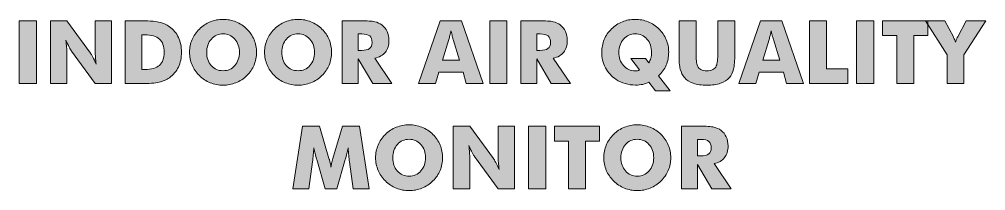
# Model space of a CAD drawing. Header units: millimetres. Extents: x 15.5 to 85.5, y -93.2 to -80.8.
import ezdxf

# ---------------------------------------------------------------- set-up
doc = ezdxf.new("R2010")
doc.units = ezdxf.units.MM
doc.header["$MEASUREMENT"] = 0
doc.layers.add('Layer 1', color=7, linetype='Continuous', lineweight=0)

# ---------------------------------------------------------------- blocks, each defined once
blk = doc.blocks.new('Block_0')
at = {"layer": 'Layer 1', "true_color": 0x000000, "transparency": 33554687}
h = blk.add_hatch(color=18, dxfattribs=at)
h.dxf.hatch_style = 2
edge = h.paths.add_edge_path()
edge.add_spline(control_points=[(15.474, -85.452), (15.474, -85.452), (15.474, -80.913), (15.474, -80.913), (15.474, -80.913), (16.724, -80.913), (16.724, -80.913), (16.724, -80.913), (16.724, -85.452), (16.724, -85.452), (16.724, -85.452), (15.474, -85.452), (15.474, -85.452)], knot_values=[0, 0, 0, 0, 1, 1, 1, 2, 2, 2, 3, 3, 3, 4, 4, 4, 4], degree=3, periodic=0)
h = blk.add_hatch(color=18, dxfattribs=at)
h.dxf.hatch_style = 2
edge = h.paths.add_edge_path()
edge.add_spline(control_points=[(17.722, -85.452), (17.722, -85.452), (17.722, -80.913), (17.722, -80.913), (17.722, -80.913), (18.916, -80.913), (18.916, -80.913), (18.916, -80.913), (20.63, -83.248), (20.63, -83.248), (20.663, -83.295), (20.718, -83.391), (20.793, -83.534), (20.869, -83.678), (20.952, -83.849), (21.043, -84.048), (21.018, -83.859), (21, -83.692), (20.989, -83.545), (20.977, -83.399), (20.971, -83.268), (20.971, -83.155), (20.971, -83.155), (20.971, -80.913), (20.971, -80.913), (20.971, -80.913), (22.159, -80.913), (22.159, -80.913), (22.159, -80.913), (22.159, -85.452), (22.159, -85.452), (22.159, -85.452), (20.971, -85.452), (20.971, -85.452), (20.971, -85.452), (19.257, -83.108), (19.257, -83.108), (19.222, -83.061), (19.166, -82.965), (19.091, -82.821), (19.016, -82.678), (18.933, -82.509), (18.844, -82.314), (18.869, -82.504), (18.887, -82.673), (18.899, -82.82), (18.91, -82.966), (18.916, -83.097), (18.916, -83.21), (18.916, -83.21), (18.916, -85.452), (18.916, -85.452), (18.916, -85.452), (17.722, -85.452), (17.722, -85.452)], knot_values=[0, 0, 0, 0, 1, 1, 1, 2, 2, 2, 3, 3, 3, 4, 4, 4, 5, 5, 5, 6, 6, 6, 7, 7, 7, 8, 8, 8, 9, 9, 9, 10, 10, 10, 11, 11, 11, 12, 12, 12, 13, 13, 13, 14, 14, 14, 15, 15, 15, 16, 16, 16, 17, 17, 17, 18, 18, 18, 18], degree=3, periodic=0)
h = blk.add_hatch(color=18, dxfattribs=at)
h.dxf.hatch_style = 2
edge = h.paths.add_edge_path()
edge.add_spline(control_points=[(24.357, -84.435), (24.357, -84.435), (24.565, -84.435), (24.565, -84.435), (25.051, -84.435), (25.405, -84.335), (25.629, -84.136), (25.852, -83.936), (25.963, -83.62), (25.963, -83.186), (25.963, -82.752), (25.852, -82.433), (25.629, -82.231), (25.405, -82.028), (25.051, -81.927), (24.565, -81.927), (24.565, -81.927), (24.357, -81.927), (24.357, -81.927), (24.357, -81.927), (24.357, -84.435), (24.357, -84.435)], knot_values=[0, 0, 0, 0, 1, 1, 1, 2, 2, 2, 3, 3, 3, 4, 4, 4, 5, 5, 5, 6, 6, 6, 7, 7, 7, 7], degree=3, periodic=0)
edge = h.paths.add_edge_path()
edge.add_spline(control_points=[(23.133, -85.452), (23.133, -85.452), (23.133, -80.913), (23.133, -80.913), (23.133, -80.913), (24.078, -80.913), (24.078, -80.913), (24.783, -80.913), (25.282, -80.946), (25.574, -81.012), (25.867, -81.078), (26.124, -81.189), (26.345, -81.344), (26.632, -81.544), (26.85, -81.801), (26.999, -82.114), (27.148, -82.428), (27.222, -82.785), (27.222, -83.186), (27.222, -83.587), (27.148, -83.944), (26.999, -84.257), (26.85, -84.57), (26.632, -84.827), (26.345, -85.027), (26.126, -85.18), (25.876, -85.289), (25.594, -85.354), (25.313, -85.42), (24.877, -85.452), (24.286, -85.452), (24.286, -85.452), (24.078, -85.452), (24.078, -85.452), (24.078, -85.452), (23.133, -85.452), (23.133, -85.452)], knot_values=[0, 0, 0, 0, 1, 1, 1, 2, 2, 2, 3, 3, 3, 4, 4, 4, 5, 5, 5, 6, 6, 6, 7, 7, 7, 8, 8, 8, 9, 9, 9, 10, 10, 10, 11, 11, 11, 12, 12, 12, 12], degree=3, periodic=0)
h = blk.add_hatch(color=18, dxfattribs=at)
h.dxf.hatch_style = 2
edge = h.paths.add_edge_path()
edge.add_spline(control_points=[(30.233, -84.525), (30.576, -84.525), (30.86, -84.399), (31.084, -84.147), (31.308, -83.895), (31.42, -83.576), (31.42, -83.192), (31.42, -82.811), (31.307, -82.494), (31.079, -82.24), (30.852, -81.986), (30.57, -81.859), (30.233, -81.859), (29.89, -81.859), (29.606, -81.985), (29.382, -82.238), (29.158, -82.492), (29.045, -82.809), (29.045, -83.192), (29.045, -83.58), (29.156, -83.9), (29.377, -84.15), (29.598, -84.4), (29.884, -84.525), (30.233, -84.525)], knot_values=[0, 0, 0, 0, 1, 1, 1, 2, 2, 2, 3, 3, 3, 4, 4, 4, 5, 5, 5, 6, 6, 6, 7, 7, 7, 8, 8, 8, 8], degree=3, periodic=0)
edge = h.paths.add_edge_path()
edge.add_spline(control_points=[(32.658, -83.192), (32.658, -83.518), (32.598, -83.824), (32.478, -84.11), (32.358, -84.395), (32.183, -84.65), (31.954, -84.875), (31.722, -85.099), (31.458, -85.271), (31.16, -85.392), (30.862, -85.513), (30.553, -85.573), (30.233, -85.573), (29.908, -85.573), (29.598, -85.513), (29.301, -85.392), (29.005, -85.271), (28.744, -85.099), (28.518, -84.875), (28.285, -84.65), (28.107, -84.394), (27.987, -84.106), (27.866, -83.819), (27.805, -83.514), (27.805, -83.192), (27.805, -82.867), (27.866, -82.562), (27.987, -82.276), (28.107, -81.989), (28.285, -81.733), (28.518, -81.508), (28.744, -81.285), (29.005, -81.113), (29.301, -80.992), (29.598, -80.871), (29.908, -80.811), (30.233, -80.811), (30.555, -80.811), (30.866, -80.871), (31.165, -80.992), (31.463, -81.113), (31.726, -81.285), (31.954, -81.508), (32.181, -81.731), (32.355, -81.987), (32.476, -82.274), (32.597, -82.561), (32.658, -82.867), (32.658, -83.192)], knot_values=[0, 0, 0, 0, 1, 1, 1, 2, 2, 2, 3, 3, 3, 4, 4, 4, 5, 5, 5, 6, 6, 6, 7, 7, 7, 8, 8, 8, 9, 9, 9, 10, 10, 10, 11, 11, 11, 12, 12, 12, 13, 13, 13, 14, 14, 14, 15, 15, 15, 16, 16, 16, 16], degree=3, periodic=0)
h = blk.add_hatch(color=18, dxfattribs=at)
h.dxf.hatch_style = 2
edge = h.paths.add_edge_path()
edge.add_spline(control_points=[(35.668, -84.525), (36.011, -84.525), (36.295, -84.399), (36.519, -84.147), (36.744, -83.895), (36.856, -83.576), (36.856, -83.192), (36.856, -82.811), (36.742, -82.494), (36.515, -82.24), (36.287, -81.986), (36.005, -81.859), (35.668, -81.859), (35.325, -81.859), (35.041, -81.985), (34.817, -82.238), (34.593, -82.492), (34.481, -82.809), (34.481, -83.192), (34.481, -83.58), (34.591, -83.9), (34.812, -84.15), (35.034, -84.4), (35.319, -84.525), (35.668, -84.525)], knot_values=[0, 0, 0, 0, 1, 1, 1, 2, 2, 2, 3, 3, 3, 4, 4, 4, 5, 5, 5, 6, 6, 6, 7, 7, 7, 8, 8, 8, 8], degree=3, periodic=0)
edge = h.paths.add_edge_path()
edge.add_spline(control_points=[(38.093, -83.192), (38.093, -83.518), (38.033, -83.824), (37.913, -84.11), (37.793, -84.395), (37.619, -84.65), (37.389, -84.875), (37.158, -85.099), (36.893, -85.271), (36.595, -85.392), (36.298, -85.513), (35.989, -85.573), (35.668, -85.573), (35.344, -85.573), (35.033, -85.513), (34.737, -85.392), (34.44, -85.271), (34.179, -85.099), (33.954, -84.875), (33.72, -84.65), (33.543, -84.394), (33.422, -84.106), (33.301, -83.819), (33.24, -83.514), (33.24, -83.192), (33.24, -82.867), (33.301, -82.562), (33.422, -82.276), (33.543, -81.989), (33.72, -81.733), (33.954, -81.508), (34.179, -81.285), (34.44, -81.113), (34.737, -80.992), (35.033, -80.871), (35.344, -80.811), (35.668, -80.811), (35.991, -80.811), (36.301, -80.871), (36.6, -80.992), (36.899, -81.113), (37.162, -81.285), (37.389, -81.508), (37.616, -81.731), (37.791, -81.987), (37.912, -82.274), (38.032, -82.561), (38.093, -82.867), (38.093, -83.192)], knot_values=[0, 0, 0, 0, 1, 1, 1, 2, 2, 2, 3, 3, 3, 4, 4, 4, 5, 5, 5, 6, 6, 6, 7, 7, 7, 8, 8, 8, 9, 9, 9, 10, 10, 10, 11, 11, 11, 12, 12, 12, 13, 13, 13, 14, 14, 14, 15, 15, 15, 16, 16, 16, 16], degree=3, periodic=0)
h = blk.add_hatch(color=18, dxfattribs=at)
h.dxf.hatch_style = 2
edge = h.paths.add_edge_path()
edge.add_spline(control_points=[(40.028, -83.058), (40.028, -83.058), (40.257, -83.058), (40.257, -83.058), (40.524, -83.058), (40.719, -83.013), (40.842, -82.922), (40.965, -82.831), (41.026, -82.688), (41.026, -82.494), (41.026, -82.267), (40.969, -82.105), (40.854, -82.009), (40.739, -81.913), (40.546, -81.865), (40.276, -81.865), (40.276, -81.865), (40.028, -81.865), (40.028, -81.865), (40.028, -81.865), (40.028, -83.058), (40.028, -83.058)], knot_values=[0, 0, 0, 0, 1, 1, 1, 2, 2, 2, 3, 3, 3, 4, 4, 4, 5, 5, 5, 6, 6, 6, 7, 7, 7, 7], degree=3, periodic=0)
edge = h.paths.add_edge_path()
edge.add_spline(control_points=[(38.868, -85.452), (38.868, -85.452), (38.868, -80.913), (38.868, -80.913), (38.868, -80.913), (40.161, -80.913), (40.161, -80.913), (40.667, -80.913), (41.02, -80.936), (41.22, -80.983), (41.419, -81.029), (41.591, -81.107), (41.736, -81.217), (41.899, -81.341), (42.025, -81.499), (42.113, -81.691), (42.201, -81.883), (42.245, -82.095), (42.245, -82.327), (42.245, -82.678), (42.158, -82.964), (41.986, -83.184), (41.813, -83.404), (41.561, -83.55), (41.231, -83.623), (41.231, -83.623), (42.468, -85.452), (42.468, -85.452), (42.468, -85.452), (41.069, -85.452), (41.069, -85.452), (41.069, -85.452), (40.028, -83.675), (40.028, -83.675), (40.028, -83.675), (40.028, -85.452), (40.028, -85.452), (40.028, -85.452), (38.868, -85.452), (38.868, -85.452)], knot_values=[0, 0, 0, 0, 1, 1, 1, 2, 2, 2, 3, 3, 3, 4, 4, 4, 5, 5, 5, 6, 6, 6, 7, 7, 7, 8, 8, 8, 9, 9, 9, 10, 10, 10, 11, 11, 11, 12, 12, 12, 13, 13, 13, 13], degree=3, periodic=0)
h = blk.add_hatch(color=18, dxfattribs=at)
h.dxf.hatch_style = 2
edge = h.paths.add_edge_path()
edge.add_spline(control_points=[(46.127, -83.756), (46.127, -83.756), (47.357, -83.756), (47.357, -83.756), (47.357, -83.756), (46.895, -82.259), (46.895, -82.259), (46.881, -82.213), (46.861, -82.14), (46.837, -82.038), (46.812, -81.937), (46.78, -81.807), (46.74, -81.648), (46.714, -81.759), (46.687, -81.866), (46.661, -81.967), (46.636, -82.068), (46.609, -82.166), (46.582, -82.259), (46.582, -82.259), (46.127, -83.756), (46.127, -83.756)], knot_values=[0, 0, 0, 0, 1, 1, 1, 2, 2, 2, 3, 3, 3, 4, 4, 4, 5, 5, 5, 6, 6, 6, 7, 7, 7, 7], degree=3, periodic=0)
edge = h.paths.add_edge_path()
edge.add_spline(control_points=[(44.393, -85.452), (44.393, -85.452), (45.959, -80.913), (45.959, -80.913), (45.959, -80.913), (47.509, -80.913), (47.509, -80.913), (47.509, -80.913), (49.078, -85.452), (49.078, -85.452), (49.078, -85.452), (47.847, -85.452), (47.847, -85.452), (47.847, -85.452), (47.618, -84.64), (47.618, -84.64), (47.618, -84.64), (45.86, -84.64), (45.86, -84.64), (45.86, -84.64), (45.624, -85.452), (45.624, -85.452), (45.624, -85.452), (44.393, -85.452), (44.393, -85.452)], knot_values=[0, 0, 0, 0, 1, 1, 1, 2, 2, 2, 3, 3, 3, 4, 4, 4, 5, 5, 5, 6, 6, 6, 7, 7, 7, 8, 8, 8, 8], degree=3, periodic=0)
h = blk.add_hatch(color=18, dxfattribs=at)
h.dxf.hatch_style = 2
edge = h.paths.add_edge_path()
edge.add_spline(control_points=[(49.543, -85.452), (49.543, -85.452), (49.543, -80.913), (49.543, -80.913), (49.543, -80.913), (50.793, -80.913), (50.793, -80.913), (50.793, -80.913), (50.793, -85.452), (50.793, -85.452), (50.793, -85.452), (49.543, -85.452), (49.543, -85.452)], knot_values=[0, 0, 0, 0, 1, 1, 1, 2, 2, 2, 3, 3, 3, 4, 4, 4, 4], degree=3, periodic=0)
h = blk.add_hatch(color=18, dxfattribs=at)
h.dxf.hatch_style = 2
edge = h.paths.add_edge_path()
edge.add_spline(control_points=[(52.951, -83.058), (52.951, -83.058), (53.18, -83.058), (53.18, -83.058), (53.447, -83.058), (53.642, -83.013), (53.765, -82.922), (53.888, -82.831), (53.949, -82.688), (53.949, -82.494), (53.949, -82.267), (53.892, -82.105), (53.777, -82.009), (53.662, -81.913), (53.47, -81.865), (53.199, -81.865), (53.199, -81.865), (52.951, -81.865), (52.951, -81.865), (52.951, -81.865), (52.951, -83.058), (52.951, -83.058)], knot_values=[0, 0, 0, 0, 1, 1, 1, 2, 2, 2, 3, 3, 3, 4, 4, 4, 5, 5, 5, 6, 6, 6, 7, 7, 7, 7], degree=3, periodic=0)
edge = h.paths.add_edge_path()
edge.add_spline(control_points=[(51.791, -85.452), (51.791, -85.452), (51.791, -80.913), (51.791, -80.913), (51.791, -80.913), (53.084, -80.913), (53.084, -80.913), (53.591, -80.913), (53.944, -80.936), (54.143, -80.983), (54.343, -81.029), (54.515, -81.107), (54.659, -81.217), (54.823, -81.341), (54.948, -81.499), (55.036, -81.691), (55.124, -81.883), (55.168, -82.095), (55.168, -82.327), (55.168, -82.678), (55.082, -82.964), (54.909, -83.184), (54.736, -83.404), (54.485, -83.55), (54.154, -83.623), (54.154, -83.623), (55.391, -85.452), (55.391, -85.452), (55.391, -85.452), (53.993, -85.452), (53.993, -85.452), (53.993, -85.452), (52.951, -83.675), (52.951, -83.675), (52.951, -83.675), (52.951, -85.452), (52.951, -85.452), (52.951, -85.452), (51.791, -85.452), (51.791, -85.452)], knot_values=[0, 0, 0, 0, 1, 1, 1, 2, 2, 2, 3, 3, 3, 4, 4, 4, 5, 5, 5, 6, 6, 6, 7, 7, 7, 8, 8, 8, 9, 9, 9, 10, 10, 10, 11, 11, 11, 12, 12, 12, 13, 13, 13, 13], degree=3, periodic=0)
h = blk.add_hatch(color=18, dxfattribs=at)
h.dxf.hatch_style = 2
edge = h.paths.add_edge_path()
edge.add_spline(control_points=[(60.833, -83.641), (60.833, -83.641), (61.068, -83.955), (61.068, -83.955), (61.134, -83.851), (61.185, -83.738), (61.22, -83.615), (61.255, -83.492), (61.273, -83.361), (61.273, -83.223), (61.273, -82.824), (61.161, -82.496), (60.936, -82.238), (60.712, -81.981), (60.428, -81.852), (60.085, -81.852), (59.748, -81.852), (59.466, -81.981), (59.239, -82.237), (59.012, -82.493), (58.898, -82.811), (58.898, -83.192), (58.898, -83.58), (59.01, -83.902), (59.236, -84.156), (59.461, -84.41), (59.746, -84.537), (60.092, -84.537), (60.139, -84.537), (60.188, -84.532), (60.239, -84.52), (60.289, -84.509), (60.344, -84.492), (60.402, -84.469), (60.402, -84.469), (59.76, -83.641), (59.76, -83.641), (59.76, -83.641), (60.833, -83.641), (60.833, -83.641)], knot_values=[0, 0, 0, 0, 1, 1, 1, 2, 2, 2, 3, 3, 3, 4, 4, 4, 5, 5, 5, 6, 6, 6, 7, 7, 7, 8, 8, 8, 9, 9, 9, 10, 10, 10, 11, 11, 11, 12, 12, 12, 13, 13, 13, 13], degree=3, periodic=0)
edge = h.paths.add_edge_path()
edge.add_spline(control_points=[(62.606, -85.985), (62.606, -85.985), (61.552, -85.985), (61.552, -85.985), (61.552, -85.985), (61.068, -85.35), (61.068, -85.35), (60.938, -85.42), (60.792, -85.473), (60.631, -85.508), (60.47, -85.543), (60.294, -85.561), (60.104, -85.561), (59.846, -85.561), (59.598, -85.527), (59.361, -85.458), (59.125, -85.39), (58.904, -85.289), (58.699, -85.154), (58.375, -84.937), (58.12, -84.655), (57.935, -84.306), (57.75, -83.958), (57.658, -83.585), (57.658, -83.186), (57.658, -82.863), (57.719, -82.558), (57.841, -82.271), (57.962, -81.984), (58.139, -81.727), (58.371, -81.502), (58.598, -81.279), (58.859, -81.108), (59.152, -80.989), (59.446, -80.87), (59.757, -80.811), (60.085, -80.811), (60.412, -80.811), (60.722, -80.87), (61.016, -80.989), (61.309, -81.108), (61.571, -81.279), (61.8, -81.502), (62.029, -81.727), (62.205, -81.984), (62.327, -82.271), (62.449, -82.558), (62.51, -82.863), (62.51, -83.186), (62.51, -83.525), (62.448, -83.839), (62.324, -84.128), (62.2, -84.418), (62.018, -84.671), (61.778, -84.888), (61.778, -84.888), (62.606, -85.985), (62.606, -85.985)], knot_values=[0, 0, 0, 0, 1, 1, 1, 2, 2, 2, 3, 3, 3, 4, 4, 4, 5, 5, 5, 6, 6, 6, 7, 7, 7, 8, 8, 8, 9, 9, 9, 10, 10, 10, 11, 11, 11, 12, 12, 12, 13, 13, 13, 14, 14, 14, 15, 15, 15, 16, 16, 16, 17, 17, 17, 18, 18, 18, 19, 19, 19, 19], degree=3, periodic=0)
h = blk.add_hatch(color=18, dxfattribs=at)
h.dxf.hatch_style = 2
edge = h.paths.add_edge_path()
edge.add_spline(control_points=[(63.257, -80.913), (63.257, -80.913), (64.491, -80.913), (64.491, -80.913), (64.491, -80.913), (64.491, -83.12), (64.491, -83.12), (64.491, -83.445), (64.5, -83.678), (64.516, -83.82), (64.533, -83.961), (64.561, -84.08), (64.6, -84.175), (64.647, -84.29), (64.73, -84.379), (64.848, -84.44), (64.966, -84.501), (65.109, -84.531), (65.279, -84.531), (65.448, -84.531), (65.592, -84.501), (65.708, -84.44), (65.825, -84.379), (65.908, -84.29), (65.958, -84.175), (65.997, -84.08), (66.025, -83.961), (66.042, -83.82), (66.058, -83.678), (66.066, -83.445), (66.066, -83.12), (66.066, -83.12), (66.066, -82.81), (66.066, -82.81), (66.066, -82.81), (66.066, -80.913), (66.066, -80.913), (66.066, -80.913), (67.297, -80.913), (67.297, -80.913), (67.297, -80.913), (67.297, -83.313), (67.297, -83.313), (67.297, -83.811), (67.267, -84.178), (67.207, -84.415), (67.147, -84.652), (67.046, -84.854), (66.904, -85.021), (66.749, -85.205), (66.536, -85.343), (66.265, -85.435), (65.994, -85.527), (65.665, -85.573), (65.279, -85.573), (64.89, -85.573), (64.561, -85.527), (64.291, -85.435), (64.022, -85.343), (63.808, -85.205), (63.651, -85.021), (63.51, -84.854), (63.41, -84.652), (63.349, -84.415), (63.288, -84.178), (63.257, -83.811), (63.257, -83.313), (63.257, -83.313), (63.257, -82.841), (63.257, -82.841), (63.257, -82.841), (63.257, -80.913), (63.257, -80.913)], knot_values=[0, 0, 0, 0, 1, 1, 1, 2, 2, 2, 3, 3, 3, 4, 4, 4, 5, 5, 5, 6, 6, 6, 7, 7, 7, 8, 8, 8, 9, 9, 9, 10, 10, 10, 11, 11, 11, 12, 12, 12, 13, 13, 13, 14, 14, 14, 15, 15, 15, 16, 16, 16, 17, 17, 17, 18, 18, 18, 19, 19, 19, 20, 20, 20, 21, 21, 21, 22, 22, 22, 23, 23, 23, 24, 24, 24, 24], degree=3, periodic=0)
h = blk.add_hatch(color=18, dxfattribs=at)
h.dxf.hatch_style = 2
edge = h.paths.add_edge_path()
edge.add_spline(control_points=[(69.325, -83.756), (69.325, -83.756), (70.556, -83.756), (70.556, -83.756), (70.556, -83.756), (70.094, -82.259), (70.094, -82.259), (70.08, -82.213), (70.06, -82.14), (70.035, -82.038), (70.01, -81.937), (69.978, -81.807), (69.939, -81.648), (69.912, -81.759), (69.886, -81.866), (69.86, -81.967), (69.834, -82.068), (69.808, -82.166), (69.781, -82.259), (69.781, -82.259), (69.325, -83.756), (69.325, -83.756)], knot_values=[0, 0, 0, 0, 1, 1, 1, 2, 2, 2, 3, 3, 3, 4, 4, 4, 5, 5, 5, 6, 6, 6, 7, 7, 7, 7], degree=3, periodic=0)
edge = h.paths.add_edge_path()
edge.add_spline(control_points=[(67.592, -85.452), (67.592, -85.452), (69.158, -80.913), (69.158, -80.913), (69.158, -80.913), (70.708, -80.913), (70.708, -80.913), (70.708, -80.913), (72.277, -85.452), (72.277, -85.452), (72.277, -85.452), (71.046, -85.452), (71.046, -85.452), (71.046, -85.452), (70.816, -84.64), (70.816, -84.64), (70.816, -84.64), (69.058, -84.64), (69.058, -84.64), (69.058, -84.64), (68.823, -85.452), (68.823, -85.452), (68.823, -85.452), (67.592, -85.452), (67.592, -85.452)], knot_values=[0, 0, 0, 0, 1, 1, 1, 2, 2, 2, 3, 3, 3, 4, 4, 4, 5, 5, 5, 6, 6, 6, 7, 7, 7, 8, 8, 8, 8], degree=3, periodic=0)
h = blk.add_hatch(color=18, dxfattribs=at)
h.dxf.hatch_style = 2
edge = h.paths.add_edge_path()
edge.add_spline(control_points=[(72.711, -85.452), (72.711, -85.452), (72.711, -80.913), (72.711, -80.913), (72.711, -80.913), (73.948, -80.913), (73.948, -80.913), (73.948, -80.913), (73.948, -84.392), (73.948, -84.392), (73.948, -84.392), (75.486, -84.392), (75.486, -84.392), (75.486, -84.392), (75.486, -85.452), (75.486, -85.452), (75.486, -85.452), (72.711, -85.452), (72.711, -85.452)], knot_values=[0, 0, 0, 0, 1, 1, 1, 2, 2, 2, 3, 3, 3, 4, 4, 4, 5, 5, 5, 6, 6, 6, 6], degree=3, periodic=0)
h = blk.add_hatch(color=18, dxfattribs=at)
h.dxf.hatch_style = 2
edge = h.paths.add_edge_path()
edge.add_spline(control_points=[(76.122, -85.452), (76.122, -85.452), (76.122, -80.913), (76.122, -80.913), (76.122, -80.913), (77.371, -80.913), (77.371, -80.913), (77.371, -80.913), (77.371, -85.452), (77.371, -85.452), (77.371, -85.452), (76.122, -85.452), (76.122, -85.452)], knot_values=[0, 0, 0, 0, 1, 1, 1, 2, 2, 2, 3, 3, 3, 4, 4, 4, 4], degree=3, periodic=0)
h = blk.add_hatch(color=18, dxfattribs=at)
h.dxf.hatch_style = 2
edge = h.paths.add_edge_path()
edge.add_spline(control_points=[(79.024, -85.452), (79.024, -85.452), (79.024, -81.986), (79.024, -81.986), (79.024, -81.986), (78.007, -81.986), (78.007, -81.986), (78.007, -81.986), (78.007, -80.913), (78.007, -80.913), (78.007, -80.913), (81.278, -80.913), (81.278, -80.913), (81.278, -80.913), (81.278, -81.986), (81.278, -81.986), (81.278, -81.986), (80.261, -81.986), (80.261, -81.986), (80.261, -81.986), (80.261, -85.452), (80.261, -85.452), (80.261, -85.452), (79.024, -85.452), (79.024, -85.452)], knot_values=[0, 0, 0, 0, 1, 1, 1, 2, 2, 2, 3, 3, 3, 4, 4, 4, 5, 5, 5, 6, 6, 6, 7, 7, 7, 8, 8, 8, 8], degree=3, periodic=0)
h = blk.add_hatch(color=18, dxfattribs=at)
h.dxf.hatch_style = 2
edge = h.paths.add_edge_path()
edge.add_spline(control_points=[(82.689, -85.452), (82.689, -85.452), (82.689, -83.381), (82.689, -83.381), (82.689, -83.381), (81.101, -80.913), (81.101, -80.913), (81.101, -80.913), (82.521, -80.913), (82.521, -80.913), (82.521, -80.913), (83.132, -82.082), (83.132, -82.082), (83.136, -82.088), (83.142, -82.099), (83.151, -82.116), (83.215, -82.238), (83.259, -82.355), (83.284, -82.466), (83.305, -82.365), (83.349, -82.252), (83.417, -82.128), (83.43, -82.106), (83.438, -82.09), (83.442, -82.082), (83.442, -82.082), (84.047, -80.913), (84.047, -80.913), (84.047, -80.913), (85.47, -80.913), (85.47, -80.913), (85.47, -80.913), (83.882, -83.381), (83.882, -83.381), (83.882, -83.381), (83.882, -85.452), (83.882, -85.452), (83.882, -85.452), (82.689, -85.452), (82.689, -85.452)], knot_values=[0, 0, 0, 0, 1, 1, 1, 2, 2, 2, 3, 3, 3, 4, 4, 4, 5, 5, 5, 6, 6, 6, 7, 7, 7, 8, 8, 8, 9, 9, 9, 10, 10, 10, 11, 11, 11, 12, 12, 12, 13, 13, 13, 13], degree=3, periodic=0)
h = blk.add_hatch(color=18, dxfattribs=at)
h.dxf.hatch_style = 2
edge = h.paths.add_edge_path()
edge.add_spline(control_points=[(40.806, -93.072), (40.806, -93.072), (39.649, -93.072), (39.649, -93.072), (39.649, -93.072), (39.383, -91.109), (39.383, -91.109), (39.364, -90.971), (39.347, -90.817), (39.332, -90.647), (39.316, -90.478), (39.302, -90.293), (39.29, -90.092), (39.261, -90.285), (39.204, -90.525), (39.119, -90.812), (39.101, -90.872), (39.087, -90.916), (39.079, -90.945), (39.079, -90.945), (38.462, -93.072), (38.462, -93.072), (38.462, -93.072), (37.637, -93.072), (37.637, -93.072), (37.637, -93.072), (37.02, -90.945), (37.02, -90.945), (37.012, -90.916), (36.999, -90.872), (36.983, -90.812), (36.896, -90.525), (36.839, -90.286), (36.812, -90.096), (36.8, -90.267), (36.785, -90.437), (36.769, -90.606), (36.752, -90.774), (36.733, -90.942), (36.71, -91.109), (36.71, -91.109), (36.443, -93.072), (36.443, -93.072), (36.443, -93.072), (35.293, -93.072), (35.293, -93.072), (35.293, -93.072), (35.994, -88.533), (35.994, -88.533), (35.994, -88.533), (37.219, -88.533), (37.219, -88.533), (37.219, -88.533), (37.904, -90.874), (37.904, -90.874), (37.908, -90.89), (37.916, -90.917), (37.929, -90.954), (37.993, -91.163), (38.033, -91.342), (38.049, -91.491), (38.058, -91.41), (38.073, -91.321), (38.096, -91.223), (38.119, -91.124), (38.15, -91.006), (38.189, -90.868), (38.189, -90.868), (38.88, -88.533), (38.88, -88.533), (38.88, -88.533), (40.108, -88.533), (40.108, -88.533), (40.108, -88.533), (40.806, -93.072), (40.806, -93.072)], knot_values=[0, 0, 0, 0, 1, 1, 1, 2, 2, 2, 3, 3, 3, 4, 4, 4, 5, 5, 5, 6, 6, 6, 7, 7, 7, 8, 8, 8, 9, 9, 9, 10, 10, 10, 11, 11, 11, 12, 12, 12, 13, 13, 13, 14, 14, 14, 15, 15, 15, 16, 16, 16, 17, 17, 17, 18, 18, 18, 19, 19, 19, 20, 20, 20, 21, 21, 21, 22, 22, 22, 23, 23, 23, 24, 24, 24, 25, 25, 25, 25], degree=3, periodic=0)
h = blk.add_hatch(color=18, dxfattribs=at)
h.dxf.hatch_style = 2
edge = h.paths.add_edge_path()
edge.add_spline(control_points=[(43.708, -92.145), (44.051, -92.145), (44.335, -92.019), (44.559, -91.767), (44.783, -91.515), (44.896, -91.196), (44.896, -90.812), (44.896, -90.431), (44.782, -90.114), (44.555, -89.86), (44.327, -89.606), (44.045, -89.479), (43.708, -89.479), (43.365, -89.479), (43.081, -89.605), (42.857, -89.858), (42.633, -90.112), (42.521, -90.429), (42.521, -90.812), (42.521, -91.2), (42.631, -91.52), (42.852, -91.77), (43.073, -92.02), (43.359, -92.145), (43.708, -92.145)], knot_values=[0, 0, 0, 0, 1, 1, 1, 2, 2, 2, 3, 3, 3, 4, 4, 4, 5, 5, 5, 6, 6, 6, 7, 7, 7, 8, 8, 8, 8], degree=3, periodic=0)
edge = h.paths.add_edge_path()
edge.add_spline(control_points=[(46.133, -90.812), (46.133, -91.138), (46.073, -91.444), (45.953, -91.73), (45.833, -92.015), (45.658, -92.27), (45.429, -92.495), (45.197, -92.719), (44.933, -92.891), (44.635, -93.012), (44.337, -93.133), (44.028, -93.193), (43.708, -93.193), (43.384, -93.193), (43.073, -93.133), (42.776, -93.012), (42.48, -92.891), (42.219, -92.719), (41.993, -92.495), (41.76, -92.27), (41.583, -92.014), (41.462, -91.727), (41.341, -91.439), (41.28, -91.134), (41.28, -90.812), (41.28, -90.487), (41.341, -90.182), (41.462, -89.896), (41.583, -89.609), (41.76, -89.354), (41.993, -89.128), (42.219, -88.905), (42.48, -88.733), (42.776, -88.612), (43.073, -88.491), (43.384, -88.431), (43.708, -88.431), (44.031, -88.431), (44.341, -88.491), (44.64, -88.612), (44.938, -88.733), (45.202, -88.905), (45.429, -89.128), (45.656, -89.351), (45.83, -89.607), (45.951, -89.894), (46.072, -90.181), (46.133, -90.487), (46.133, -90.812)], knot_values=[0, 0, 0, 0, 1, 1, 1, 2, 2, 2, 3, 3, 3, 4, 4, 4, 5, 5, 5, 6, 6, 6, 7, 7, 7, 8, 8, 8, 9, 9, 9, 10, 10, 10, 11, 11, 11, 12, 12, 12, 13, 13, 13, 14, 14, 14, 15, 15, 15, 16, 16, 16, 16], degree=3, periodic=0)
h = blk.add_hatch(color=18, dxfattribs=at)
h.dxf.hatch_style = 2
edge = h.paths.add_edge_path()
edge.add_spline(control_points=[(46.908, -93.072), (46.908, -93.072), (46.908, -88.533), (46.908, -88.533), (46.908, -88.533), (48.102, -88.533), (48.102, -88.533), (48.102, -88.533), (49.816, -90.868), (49.816, -90.868), (49.849, -90.915), (49.904, -91.011), (49.979, -91.154), (50.054, -91.298), (50.138, -91.469), (50.229, -91.668), (50.204, -91.479), (50.186, -91.312), (50.174, -91.165), (50.163, -91.019), (50.157, -90.888), (50.157, -90.775), (50.157, -90.775), (50.157, -88.533), (50.157, -88.533), (50.157, -88.533), (51.345, -88.533), (51.345, -88.533), (51.345, -88.533), (51.345, -93.072), (51.345, -93.072), (51.345, -93.072), (50.157, -93.072), (50.157, -93.072), (50.157, -93.072), (48.443, -90.728), (48.443, -90.728), (48.408, -90.681), (48.352, -90.585), (48.277, -90.441), (48.201, -90.298), (48.119, -90.129), (48.03, -89.934), (48.055, -90.125), (48.073, -90.293), (48.085, -90.44), (48.096, -90.587), (48.102, -90.717), (48.102, -90.83), (48.102, -90.83), (48.102, -93.072), (48.102, -93.072), (48.102, -93.072), (46.908, -93.072), (46.908, -93.072)], knot_values=[0, 0, 0, 0, 1, 1, 1, 2, 2, 2, 3, 3, 3, 4, 4, 4, 5, 5, 5, 6, 6, 6, 7, 7, 7, 8, 8, 8, 9, 9, 9, 10, 10, 10, 11, 11, 11, 12, 12, 12, 13, 13, 13, 14, 14, 14, 15, 15, 15, 16, 16, 16, 17, 17, 17, 18, 18, 18, 18], degree=3, periodic=0)
h = blk.add_hatch(color=18, dxfattribs=at)
h.dxf.hatch_style = 2
edge = h.paths.add_edge_path()
edge.add_spline(control_points=[(52.349, -93.072), (52.349, -93.072), (52.349, -88.533), (52.349, -88.533), (52.349, -88.533), (53.599, -88.533), (53.599, -88.533), (53.599, -88.533), (53.599, -93.072), (53.599, -93.072), (53.599, -93.072), (52.349, -93.072), (52.349, -93.072)], knot_values=[0, 0, 0, 0, 1, 1, 1, 2, 2, 2, 3, 3, 3, 4, 4, 4, 4], degree=3, periodic=0)
h = blk.add_hatch(color=18, dxfattribs=at)
h.dxf.hatch_style = 2
edge = h.paths.add_edge_path()
edge.add_spline(control_points=[(55.252, -93.072), (55.252, -93.072), (55.252, -89.606), (55.252, -89.606), (55.252, -89.606), (54.235, -89.606), (54.235, -89.606), (54.235, -89.606), (54.235, -88.533), (54.235, -88.533), (54.235, -88.533), (57.506, -88.533), (57.506, -88.533), (57.506, -88.533), (57.506, -89.606), (57.506, -89.606), (57.506, -89.606), (56.489, -89.606), (56.489, -89.606), (56.489, -89.606), (56.489, -93.072), (56.489, -93.072), (56.489, -93.072), (55.252, -93.072), (55.252, -93.072)], knot_values=[0, 0, 0, 0, 1, 1, 1, 2, 2, 2, 3, 3, 3, 4, 4, 4, 5, 5, 5, 6, 6, 6, 7, 7, 7, 8, 8, 8, 8], degree=3, periodic=0)
h = blk.add_hatch(color=18, dxfattribs=at)
h.dxf.hatch_style = 2
edge = h.paths.add_edge_path()
edge.add_spline(control_points=[(60.234, -92.145), (60.577, -92.145), (60.861, -92.019), (61.085, -91.767), (61.31, -91.515), (61.422, -91.196), (61.422, -90.812), (61.422, -90.431), (61.308, -90.114), (61.081, -89.86), (60.853, -89.606), (60.571, -89.479), (60.234, -89.479), (59.891, -89.479), (59.607, -89.605), (59.383, -89.858), (59.159, -90.112), (59.047, -90.429), (59.047, -90.812), (59.047, -91.2), (59.157, -91.52), (59.378, -91.77), (59.6, -92.02), (59.885, -92.145), (60.234, -92.145)], knot_values=[0, 0, 0, 0, 1, 1, 1, 2, 2, 2, 3, 3, 3, 4, 4, 4, 5, 5, 5, 6, 6, 6, 7, 7, 7, 8, 8, 8, 8], degree=3, periodic=0)
edge = h.paths.add_edge_path()
edge.add_spline(control_points=[(62.659, -90.812), (62.659, -91.138), (62.599, -91.444), (62.479, -91.73), (62.359, -92.015), (62.184, -92.27), (61.955, -92.495), (61.723, -92.719), (61.459, -92.891), (61.161, -93.012), (60.864, -93.133), (60.555, -93.193), (60.234, -93.193), (59.91, -93.193), (59.599, -93.133), (59.302, -93.012), (59.006, -92.891), (58.745, -92.719), (58.52, -92.495), (58.286, -92.27), (58.109, -92.014), (57.988, -91.727), (57.867, -91.439), (57.806, -91.134), (57.806, -90.812), (57.806, -90.487), (57.867, -90.182), (57.988, -89.896), (58.109, -89.609), (58.286, -89.354), (58.52, -89.128), (58.745, -88.905), (59.006, -88.733), (59.302, -88.612), (59.599, -88.491), (59.91, -88.431), (60.234, -88.431), (60.557, -88.431), (60.867, -88.491), (61.166, -88.612), (61.465, -88.733), (61.728, -88.905), (61.955, -89.128), (62.182, -89.351), (62.357, -89.607), (62.477, -89.894), (62.598, -90.181), (62.659, -90.487), (62.659, -90.812)], knot_values=[0, 0, 0, 0, 1, 1, 1, 2, 2, 2, 3, 3, 3, 4, 4, 4, 5, 5, 5, 6, 6, 6, 7, 7, 7, 8, 8, 8, 9, 9, 9, 10, 10, 10, 11, 11, 11, 12, 12, 12, 13, 13, 13, 14, 14, 14, 15, 15, 15, 16, 16, 16, 16], degree=3, periodic=0)
h = blk.add_hatch(color=18, dxfattribs=at)
h.dxf.hatch_style = 2
edge = h.paths.add_edge_path()
edge.add_spline(control_points=[(64.594, -90.679), (64.594, -90.679), (64.823, -90.679), (64.823, -90.679), (65.09, -90.679), (65.285, -90.633), (65.408, -90.542), (65.53, -90.451), (65.592, -90.309), (65.592, -90.114), (65.592, -89.887), (65.535, -89.725), (65.42, -89.629), (65.305, -89.533), (65.112, -89.485), (64.842, -89.485), (64.842, -89.485), (64.594, -89.485), (64.594, -89.485), (64.594, -89.485), (64.594, -90.679), (64.594, -90.679)], knot_values=[0, 0, 0, 0, 1, 1, 1, 2, 2, 2, 3, 3, 3, 4, 4, 4, 5, 5, 5, 6, 6, 6, 7, 7, 7, 7], degree=3, periodic=0)
edge = h.paths.add_edge_path()
edge.add_spline(control_points=[(63.434, -93.072), (63.434, -93.072), (63.434, -88.533), (63.434, -88.533), (63.434, -88.533), (64.727, -88.533), (64.727, -88.533), (65.233, -88.533), (65.586, -88.556), (65.786, -88.603), (65.985, -88.649), (66.157, -88.727), (66.302, -88.837), (66.465, -88.961), (66.591, -89.119), (66.679, -89.311), (66.766, -89.503), (66.811, -89.715), (66.811, -89.947), (66.811, -90.298), (66.724, -90.584), (66.552, -90.804), (66.379, -91.024), (66.127, -91.17), (65.797, -91.243), (65.797, -91.243), (67.034, -93.072), (67.034, -93.072), (67.034, -93.072), (65.635, -93.072), (65.635, -93.072), (65.635, -93.072), (64.594, -91.296), (64.594, -91.296), (64.594, -91.296), (64.594, -93.072), (64.594, -93.072), (64.594, -93.072), (63.434, -93.072), (63.434, -93.072)], knot_values=[0, 0, 0, 0, 1, 1, 1, 2, 2, 2, 3, 3, 3, 4, 4, 4, 5, 5, 5, 6, 6, 6, 7, 7, 7, 8, 8, 8, 9, 9, 9, 10, 10, 10, 11, 11, 11, 12, 12, 12, 13, 13, 13, 13], degree=3, periodic=0)
at = {"layer": 'Layer 1'}
for points, knots in [([(15.474, -85.452), (15.474, -85.452), (15.474, -80.913), (15.474, -80.913), (15.474, -80.913), (16.724, -80.913), (16.724, -80.913), (16.724, -80.913), (16.724, -85.452), (16.724, -85.452), (16.724, -85.452), (15.474, -85.452), (15.474, -85.452)], [0, 0, 0, 0, 1, 1, 1, 2, 2, 2, 3, 3, 3, 4, 4, 4, 4]), ([(17.722, -85.452), (17.722, -85.452), (17.722, -80.913), (17.722, -80.913), (17.722, -80.913), (18.916, -80.913), (18.916, -80.913), (18.916, -80.913), (20.63, -83.248), (20.63, -83.248), (20.663, -83.295), (20.718, -83.391), (20.793, -83.534), (20.869, -83.678), (20.952, -83.849), (21.043, -84.048), (21.018, -83.859), (21, -83.692), (20.989, -83.545), (20.977, -83.399), (20.971, -83.268), (20.971, -83.155), (20.971, -83.155), (20.971, -80.913), (20.971, -80.913), (20.971, -80.913), (22.159, -80.913), (22.159, -80.913), (22.159, -80.913), (22.159, -85.452), (22.159, -85.452), (22.159, -85.452), (20.971, -85.452), (20.971, -85.452), (20.971, -85.452), (19.257, -83.108), (19.257, -83.108), (19.222, -83.061), (19.166, -82.965), (19.091, -82.821), (19.016, -82.678), (18.933, -82.509), (18.844, -82.314), (18.869, -82.504), (18.887, -82.673), (18.899, -82.82), (18.91, -82.966), (18.916, -83.097), (18.916, -83.21), (18.916, -83.21), (18.916, -85.452), (18.916, -85.452), (18.916, -85.452), (17.722, -85.452), (17.722, -85.452)], [0, 0, 0, 0, 1, 1, 1, 2, 2, 2, 3, 3, 3, 4, 4, 4, 5, 5, 5, 6, 6, 6, 7, 7, 7, 8, 8, 8, 9, 9, 9, 10, 10, 10, 11, 11, 11, 12, 12, 12, 13, 13, 13, 14, 14, 14, 15, 15, 15, 16, 16, 16, 17, 17, 17, 18, 18, 18, 18]), ([(23.133, -85.452), (23.133, -85.452), (23.133, -80.913), (23.133, -80.913), (23.133, -80.913), (24.078, -80.913), (24.078, -80.913), (24.783, -80.913), (25.282, -80.946), (25.574, -81.012), (25.867, -81.078), (26.124, -81.189), (26.345, -81.344), (26.632, -81.544), (26.85, -81.801), (26.999, -82.114), (27.148, -82.428), (27.222, -82.785), (27.222, -83.186), (27.222, -83.587), (27.148, -83.944), (26.999, -84.257), (26.85, -84.57), (26.632, -84.827), (26.345, -85.027), (26.126, -85.18), (25.876, -85.289), (25.594, -85.354), (25.313, -85.42), (24.877, -85.452), (24.286, -85.452), (24.286, -85.452), (24.078, -85.452), (24.078, -85.452), (24.078, -85.452), (23.133, -85.452), (23.133, -85.452)], [0, 0, 0, 0, 1, 1, 1, 2, 2, 2, 3, 3, 3, 4, 4, 4, 5, 5, 5, 6, 6, 6, 7, 7, 7, 8, 8, 8, 9, 9, 9, 10, 10, 10, 11, 11, 11, 12, 12, 12, 12]), ([(32.658, -83.192), (32.658, -83.518), (32.598, -83.824), (32.478, -84.11), (32.358, -84.395), (32.183, -84.65), (31.954, -84.875), (31.722, -85.099), (31.458, -85.271), (31.16, -85.392), (30.862, -85.513), (30.553, -85.573), (30.233, -85.573), (29.908, -85.573), (29.598, -85.513), (29.301, -85.392), (29.005, -85.271), (28.744, -85.099), (28.518, -84.875), (28.285, -84.65), (28.107, -84.394), (27.987, -84.106), (27.866, -83.819), (27.805, -83.514), (27.805, -83.192), (27.805, -82.867), (27.866, -82.562), (27.987, -82.276), (28.107, -81.989), (28.285, -81.733), (28.518, -81.508), (28.744, -81.285), (29.005, -81.113), (29.301, -80.992), (29.598, -80.871), (29.908, -80.811), (30.233, -80.811), (30.555, -80.811), (30.866, -80.871), (31.165, -80.992), (31.463, -81.113), (31.726, -81.285), (31.954, -81.508), (32.181, -81.731), (32.355, -81.987), (32.476, -82.274), (32.597, -82.561), (32.658, -82.867), (32.658, -83.192)], [0, 0, 0, 0, 1, 1, 1, 2, 2, 2, 3, 3, 3, 4, 4, 4, 5, 5, 5, 6, 6, 6, 7, 7, 7, 8, 8, 8, 9, 9, 9, 10, 10, 10, 11, 11, 11, 12, 12, 12, 13, 13, 13, 14, 14, 14, 15, 15, 15, 16, 16, 16, 16]), ([(38.093, -83.192), (38.093, -83.518), (38.033, -83.824), (37.913, -84.11), (37.793, -84.395), (37.619, -84.65), (37.389, -84.875), (37.158, -85.099), (36.893, -85.271), (36.595, -85.392), (36.298, -85.513), (35.989, -85.573), (35.668, -85.573), (35.344, -85.573), (35.033, -85.513), (34.737, -85.392), (34.44, -85.271), (34.179, -85.099), (33.954, -84.875), (33.72, -84.65), (33.543, -84.394), (33.422, -84.106), (33.301, -83.819), (33.24, -83.514), (33.24, -83.192), (33.24, -82.867), (33.301, -82.562), (33.422, -82.276), (33.543, -81.989), (33.72, -81.733), (33.954, -81.508), (34.179, -81.285), (34.44, -81.113), (34.737, -80.992), (35.033, -80.871), (35.344, -80.811), (35.668, -80.811), (35.991, -80.811), (36.301, -80.871), (36.6, -80.992), (36.899, -81.113), (37.162, -81.285), (37.389, -81.508), (37.616, -81.731), (37.791, -81.987), (37.912, -82.274), (38.032, -82.561), (38.093, -82.867), (38.093, -83.192)], [0, 0, 0, 0, 1, 1, 1, 2, 2, 2, 3, 3, 3, 4, 4, 4, 5, 5, 5, 6, 6, 6, 7, 7, 7, 8, 8, 8, 9, 9, 9, 10, 10, 10, 11, 11, 11, 12, 12, 12, 13, 13, 13, 14, 14, 14, 15, 15, 15, 16, 16, 16, 16]), ([(38.868, -85.452), (38.868, -85.452), (38.868, -80.913), (38.868, -80.913), (38.868, -80.913), (40.161, -80.913), (40.161, -80.913), (40.667, -80.913), (41.02, -80.936), (41.22, -80.983), (41.419, -81.029), (41.591, -81.107), (41.736, -81.217), (41.899, -81.341), (42.025, -81.499), (42.113, -81.691), (42.201, -81.883), (42.245, -82.095), (42.245, -82.327), (42.245, -82.678), (42.158, -82.964), (41.986, -83.184), (41.813, -83.404), (41.561, -83.55), (41.231, -83.623), (41.231, -83.623), (42.468, -85.452), (42.468, -85.452), (42.468, -85.452), (41.069, -85.452), (41.069, -85.452), (41.069, -85.452), (40.028, -83.675), (40.028, -83.675), (40.028, -83.675), (40.028, -85.452), (40.028, -85.452), (40.028, -85.452), (38.868, -85.452), (38.868, -85.452)], [0, 0, 0, 0, 1, 1, 1, 2, 2, 2, 3, 3, 3, 4, 4, 4, 5, 5, 5, 6, 6, 6, 7, 7, 7, 8, 8, 8, 9, 9, 9, 10, 10, 10, 11, 11, 11, 12, 12, 12, 13, 13, 13, 13]), ([(44.393, -85.452), (44.393, -85.452), (45.959, -80.913), (45.959, -80.913), (45.959, -80.913), (47.509, -80.913), (47.509, -80.913), (47.509, -80.913), (49.078, -85.452), (49.078, -85.452), (49.078, -85.452), (47.847, -85.452), (47.847, -85.452), (47.847, -85.452), (47.618, -84.64), (47.618, -84.64), (47.618, -84.64), (45.86, -84.64), (45.86, -84.64), (45.86, -84.64), (45.624, -85.452), (45.624, -85.452), (45.624, -85.452), (44.393, -85.452), (44.393, -85.452)], [0, 0, 0, 0, 1, 1, 1, 2, 2, 2, 3, 3, 3, 4, 4, 4, 5, 5, 5, 6, 6, 6, 7, 7, 7, 8, 8, 8, 8]), ([(49.543, -85.452), (49.543, -85.452), (49.543, -80.913), (49.543, -80.913), (49.543, -80.913), (50.793, -80.913), (50.793, -80.913), (50.793, -80.913), (50.793, -85.452), (50.793, -85.452), (50.793, -85.452), (49.543, -85.452), (49.543, -85.452)], [0, 0, 0, 0, 1, 1, 1, 2, 2, 2, 3, 3, 3, 4, 4, 4, 4]), ([(51.791, -85.452), (51.791, -85.452), (51.791, -80.913), (51.791, -80.913), (51.791, -80.913), (53.084, -80.913), (53.084, -80.913), (53.591, -80.913), (53.944, -80.936), (54.143, -80.983), (54.343, -81.029), (54.515, -81.107), (54.659, -81.217), (54.823, -81.341), (54.948, -81.499), (55.036, -81.691), (55.124, -81.883), (55.168, -82.095), (55.168, -82.327), (55.168, -82.678), (55.082, -82.964), (54.909, -83.184), (54.736, -83.404), (54.485, -83.55), (54.154, -83.623), (54.154, -83.623), (55.391, -85.452), (55.391, -85.452), (55.391, -85.452), (53.993, -85.452), (53.993, -85.452), (53.993, -85.452), (52.951, -83.675), (52.951, -83.675), (52.951, -83.675), (52.951, -85.452), (52.951, -85.452), (52.951, -85.452), (51.791, -85.452), (51.791, -85.452)], [0, 0, 0, 0, 1, 1, 1, 2, 2, 2, 3, 3, 3, 4, 4, 4, 5, 5, 5, 6, 6, 6, 7, 7, 7, 8, 8, 8, 9, 9, 9, 10, 10, 10, 11, 11, 11, 12, 12, 12, 13, 13, 13, 13]), ([(62.606, -85.985), (62.606, -85.985), (61.552, -85.985), (61.552, -85.985), (61.552, -85.985), (61.068, -85.35), (61.068, -85.35), (60.938, -85.42), (60.792, -85.473), (60.631, -85.508), (60.47, -85.543), (60.294, -85.561), (60.104, -85.561), (59.846, -85.561), (59.598, -85.527), (59.361, -85.458), (59.125, -85.39), (58.904, -85.289), (58.699, -85.154), (58.375, -84.937), (58.12, -84.655), (57.935, -84.306), (57.75, -83.958), (57.658, -83.585), (57.658, -83.186), (57.658, -82.863), (57.719, -82.558), (57.841, -82.271), (57.962, -81.984), (58.139, -81.727), (58.371, -81.502), (58.598, -81.279), (58.859, -81.108), (59.152, -80.989), (59.446, -80.87), (59.757, -80.811), (60.085, -80.811), (60.412, -80.811), (60.722, -80.87), (61.016, -80.989), (61.309, -81.108), (61.571, -81.279), (61.8, -81.502), (62.029, -81.727), (62.205, -81.984), (62.327, -82.271), (62.449, -82.558), (62.51, -82.863), (62.51, -83.186), (62.51, -83.525), (62.448, -83.839), (62.324, -84.128), (62.2, -84.418), (62.018, -84.671), (61.778, -84.888), (61.778, -84.888), (62.606, -85.985), (62.606, -85.985)], [0, 0, 0, 0, 1, 1, 1, 2, 2, 2, 3, 3, 3, 4, 4, 4, 5, 5, 5, 6, 6, 6, 7, 7, 7, 8, 8, 8, 9, 9, 9, 10, 10, 10, 11, 11, 11, 12, 12, 12, 13, 13, 13, 14, 14, 14, 15, 15, 15, 16, 16, 16, 17, 17, 17, 18, 18, 18, 19, 19, 19, 19]), ([(63.257, -80.913), (63.257, -80.913), (64.491, -80.913), (64.491, -80.913), (64.491, -80.913), (64.491, -83.12), (64.491, -83.12), (64.491, -83.445), (64.5, -83.678), (64.516, -83.82), (64.533, -83.961), (64.561, -84.08), (64.6, -84.175), (64.647, -84.29), (64.73, -84.379), (64.848, -84.44), (64.966, -84.501), (65.109, -84.531), (65.279, -84.531), (65.448, -84.531), (65.592, -84.501), (65.708, -84.44), (65.825, -84.379), (65.908, -84.29), (65.958, -84.175), (65.997, -84.08), (66.025, -83.961), (66.042, -83.82), (66.058, -83.678), (66.066, -83.445), (66.066, -83.12), (66.066, -83.12), (66.066, -82.81), (66.066, -82.81), (66.066, -82.81), (66.066, -80.913), (66.066, -80.913), (66.066, -80.913), (67.297, -80.913), (67.297, -80.913), (67.297, -80.913), (67.297, -83.313), (67.297, -83.313), (67.297, -83.811), (67.267, -84.178), (67.207, -84.415), (67.147, -84.652), (67.046, -84.854), (66.904, -85.021), (66.749, -85.205), (66.536, -85.343), (66.265, -85.435), (65.994, -85.527), (65.665, -85.573), (65.279, -85.573), (64.89, -85.573), (64.561, -85.527), (64.291, -85.435), (64.022, -85.343), (63.808, -85.205), (63.651, -85.021), (63.51, -84.854), (63.41, -84.652), (63.349, -84.415), (63.288, -84.178), (63.257, -83.811), (63.257, -83.313), (63.257, -83.313), (63.257, -82.841), (63.257, -82.841), (63.257, -82.841), (63.257, -80.913), (63.257, -80.913)], [0, 0, 0, 0, 1, 1, 1, 2, 2, 2, 3, 3, 3, 4, 4, 4, 5, 5, 5, 6, 6, 6, 7, 7, 7, 8, 8, 8, 9, 9, 9, 10, 10, 10, 11, 11, 11, 12, 12, 12, 13, 13, 13, 14, 14, 14, 15, 15, 15, 16, 16, 16, 17, 17, 17, 18, 18, 18, 19, 19, 19, 20, 20, 20, 21, 21, 21, 22, 22, 22, 23, 23, 23, 24, 24, 24, 24]), ([(67.592, -85.452), (67.592, -85.452), (69.158, -80.913), (69.158, -80.913), (69.158, -80.913), (70.708, -80.913), (70.708, -80.913), (70.708, -80.913), (72.277, -85.452), (72.277, -85.452), (72.277, -85.452), (71.046, -85.452), (71.046, -85.452), (71.046, -85.452), (70.816, -84.64), (70.816, -84.64), (70.816, -84.64), (69.058, -84.64), (69.058, -84.64), (69.058, -84.64), (68.823, -85.452), (68.823, -85.452), (68.823, -85.452), (67.592, -85.452), (67.592, -85.452)], [0, 0, 0, 0, 1, 1, 1, 2, 2, 2, 3, 3, 3, 4, 4, 4, 5, 5, 5, 6, 6, 6, 7, 7, 7, 8, 8, 8, 8]), ([(72.711, -85.452), (72.711, -85.452), (72.711, -80.913), (72.711, -80.913), (72.711, -80.913), (73.948, -80.913), (73.948, -80.913), (73.948, -80.913), (73.948, -84.392), (73.948, -84.392), (73.948, -84.392), (75.486, -84.392), (75.486, -84.392), (75.486, -84.392), (75.486, -85.452), (75.486, -85.452), (75.486, -85.452), (72.711, -85.452), (72.711, -85.452)], [0, 0, 0, 0, 1, 1, 1, 2, 2, 2, 3, 3, 3, 4, 4, 4, 5, 5, 5, 6, 6, 6, 6]), ([(76.122, -85.452), (76.122, -85.452), (76.122, -80.913), (76.122, -80.913), (76.122, -80.913), (77.371, -80.913), (77.371, -80.913), (77.371, -80.913), (77.371, -85.452), (77.371, -85.452), (77.371, -85.452), (76.122, -85.452), (76.122, -85.452)], [0, 0, 0, 0, 1, 1, 1, 2, 2, 2, 3, 3, 3, 4, 4, 4, 4]), ([(79.024, -85.452), (79.024, -85.452), (79.024, -81.986), (79.024, -81.986), (79.024, -81.986), (78.007, -81.986), (78.007, -81.986), (78.007, -81.986), (78.007, -80.913), (78.007, -80.913), (78.007, -80.913), (81.278, -80.913), (81.278, -80.913), (81.278, -80.913), (81.278, -81.986), (81.278, -81.986), (81.278, -81.986), (80.261, -81.986), (80.261, -81.986), (80.261, -81.986), (80.261, -85.452), (80.261, -85.452), (80.261, -85.452), (79.024, -85.452), (79.024, -85.452)], [0, 0, 0, 0, 1, 1, 1, 2, 2, 2, 3, 3, 3, 4, 4, 4, 5, 5, 5, 6, 6, 6, 7, 7, 7, 8, 8, 8, 8]), ([(82.689, -85.452), (82.689, -85.452), (82.689, -83.381), (82.689, -83.381), (82.689, -83.381), (81.101, -80.913), (81.101, -80.913), (81.101, -80.913), (82.521, -80.913), (82.521, -80.913), (82.521, -80.913), (83.132, -82.082), (83.132, -82.082), (83.136, -82.088), (83.142, -82.099), (83.151, -82.116), (83.215, -82.238), (83.259, -82.355), (83.284, -82.466), (83.305, -82.365), (83.349, -82.252), (83.417, -82.128), (83.43, -82.106), (83.438, -82.09), (83.442, -82.082), (83.442, -82.082), (84.047, -80.913), (84.047, -80.913), (84.047, -80.913), (85.47, -80.913), (85.47, -80.913), (85.47, -80.913), (83.882, -83.381), (83.882, -83.381), (83.882, -83.381), (83.882, -85.452), (83.882, -85.452), (83.882, -85.452), (82.689, -85.452), (82.689, -85.452)], [0, 0, 0, 0, 1, 1, 1, 2, 2, 2, 3, 3, 3, 4, 4, 4, 5, 5, 5, 6, 6, 6, 7, 7, 7, 8, 8, 8, 9, 9, 9, 10, 10, 10, 11, 11, 11, 12, 12, 12, 13, 13, 13, 13]), ([(30.233, -84.525), (30.576, -84.525), (30.86, -84.399), (31.084, -84.147), (31.308, -83.895), (31.42, -83.576), (31.42, -83.192), (31.42, -82.811), (31.307, -82.494), (31.079, -82.24), (30.852, -81.986), (30.57, -81.859), (30.233, -81.859), (29.89, -81.859), (29.606, -81.985), (29.382, -82.238), (29.158, -82.492), (29.045, -82.809), (29.045, -83.192), (29.045, -83.58), (29.156, -83.9), (29.377, -84.15), (29.598, -84.4), (29.884, -84.525), (30.233, -84.525)], [0, 0, 0, 0, 1, 1, 1, 2, 2, 2, 3, 3, 3, 4, 4, 4, 5, 5, 5, 6, 6, 6, 7, 7, 7, 8, 8, 8, 8]), ([(35.668, -84.525), (36.011, -84.525), (36.295, -84.399), (36.519, -84.147), (36.744, -83.895), (36.856, -83.576), (36.856, -83.192), (36.856, -82.811), (36.742, -82.494), (36.515, -82.24), (36.287, -81.986), (36.005, -81.859), (35.668, -81.859), (35.325, -81.859), (35.041, -81.985), (34.817, -82.238), (34.593, -82.492), (34.481, -82.809), (34.481, -83.192), (34.481, -83.58), (34.591, -83.9), (34.812, -84.15), (35.034, -84.4), (35.319, -84.525), (35.668, -84.525)], [0, 0, 0, 0, 1, 1, 1, 2, 2, 2, 3, 3, 3, 4, 4, 4, 5, 5, 5, 6, 6, 6, 7, 7, 7, 8, 8, 8, 8]), ([(40.028, -83.058), (40.028, -83.058), (40.257, -83.058), (40.257, -83.058), (40.524, -83.058), (40.719, -83.013), (40.842, -82.922), (40.965, -82.831), (41.026, -82.688), (41.026, -82.494), (41.026, -82.267), (40.969, -82.105), (40.854, -82.009), (40.739, -81.913), (40.546, -81.865), (40.276, -81.865), (40.276, -81.865), (40.028, -81.865), (40.028, -81.865), (40.028, -81.865), (40.028, -83.058), (40.028, -83.058)], [0, 0, 0, 0, 1, 1, 1, 2, 2, 2, 3, 3, 3, 4, 4, 4, 5, 5, 5, 6, 6, 6, 7, 7, 7, 7]), ([(46.127, -83.756), (46.127, -83.756), (47.357, -83.756), (47.357, -83.756), (47.357, -83.756), (46.895, -82.259), (46.895, -82.259), (46.881, -82.213), (46.861, -82.14), (46.837, -82.038), (46.812, -81.937), (46.78, -81.807), (46.74, -81.648), (46.714, -81.759), (46.687, -81.866), (46.661, -81.967), (46.636, -82.068), (46.609, -82.166), (46.582, -82.259), (46.582, -82.259), (46.127, -83.756), (46.127, -83.756)], [0, 0, 0, 0, 1, 1, 1, 2, 2, 2, 3, 3, 3, 4, 4, 4, 5, 5, 5, 6, 6, 6, 7, 7, 7, 7]), ([(52.951, -83.058), (52.951, -83.058), (53.18, -83.058), (53.18, -83.058), (53.447, -83.058), (53.642, -83.013), (53.765, -82.922), (53.888, -82.831), (53.949, -82.688), (53.949, -82.494), (53.949, -82.267), (53.892, -82.105), (53.777, -82.009), (53.662, -81.913), (53.47, -81.865), (53.199, -81.865), (53.199, -81.865), (52.951, -81.865), (52.951, -81.865), (52.951, -81.865), (52.951, -83.058), (52.951, -83.058)], [0, 0, 0, 0, 1, 1, 1, 2, 2, 2, 3, 3, 3, 4, 4, 4, 5, 5, 5, 6, 6, 6, 7, 7, 7, 7]), ([(60.833, -83.641), (60.833, -83.641), (61.068, -83.955), (61.068, -83.955), (61.134, -83.851), (61.185, -83.738), (61.22, -83.615), (61.255, -83.492), (61.273, -83.361), (61.273, -83.223), (61.273, -82.824), (61.161, -82.496), (60.936, -82.238), (60.712, -81.981), (60.428, -81.852), (60.085, -81.852), (59.748, -81.852), (59.466, -81.981), (59.239, -82.237), (59.012, -82.493), (58.898, -82.811), (58.898, -83.192), (58.898, -83.58), (59.01, -83.902), (59.236, -84.156), (59.461, -84.41), (59.746, -84.537), (60.092, -84.537), (60.139, -84.537), (60.188, -84.532), (60.239, -84.52), (60.289, -84.509), (60.344, -84.492), (60.402, -84.469), (60.402, -84.469), (59.76, -83.641), (59.76, -83.641), (59.76, -83.641), (60.833, -83.641), (60.833, -83.641)], [0, 0, 0, 0, 1, 1, 1, 2, 2, 2, 3, 3, 3, 4, 4, 4, 5, 5, 5, 6, 6, 6, 7, 7, 7, 8, 8, 8, 9, 9, 9, 10, 10, 10, 11, 11, 11, 12, 12, 12, 13, 13, 13, 13]), ([(69.325, -83.756), (69.325, -83.756), (70.556, -83.756), (70.556, -83.756), (70.556, -83.756), (70.094, -82.259), (70.094, -82.259), (70.08, -82.213), (70.06, -82.14), (70.035, -82.038), (70.01, -81.937), (69.978, -81.807), (69.939, -81.648), (69.912, -81.759), (69.886, -81.866), (69.86, -81.967), (69.834, -82.068), (69.808, -82.166), (69.781, -82.259), (69.781, -82.259), (69.325, -83.756), (69.325, -83.756)], [0, 0, 0, 0, 1, 1, 1, 2, 2, 2, 3, 3, 3, 4, 4, 4, 5, 5, 5, 6, 6, 6, 7, 7, 7, 7]), ([(24.357, -84.435), (24.357, -84.435), (24.565, -84.435), (24.565, -84.435), (25.051, -84.435), (25.405, -84.335), (25.629, -84.136), (25.852, -83.936), (25.963, -83.62), (25.963, -83.186), (25.963, -82.752), (25.852, -82.433), (25.629, -82.231), (25.405, -82.028), (25.051, -81.927), (24.565, -81.927), (24.565, -81.927), (24.357, -81.927), (24.357, -81.927), (24.357, -81.927), (24.357, -84.435), (24.357, -84.435)], [0, 0, 0, 0, 1, 1, 1, 2, 2, 2, 3, 3, 3, 4, 4, 4, 5, 5, 5, 6, 6, 6, 7, 7, 7, 7]), ([(40.806, -93.072), (40.806, -93.072), (39.649, -93.072), (39.649, -93.072), (39.649, -93.072), (39.383, -91.109), (39.383, -91.109), (39.364, -90.971), (39.347, -90.817), (39.332, -90.647), (39.316, -90.478), (39.302, -90.293), (39.29, -90.092), (39.261, -90.285), (39.204, -90.525), (39.119, -90.812), (39.101, -90.872), (39.087, -90.916), (39.079, -90.945), (39.079, -90.945), (38.462, -93.072), (38.462, -93.072), (38.462, -93.072), (37.637, -93.072), (37.637, -93.072), (37.637, -93.072), (37.02, -90.945), (37.02, -90.945), (37.012, -90.916), (36.999, -90.872), (36.983, -90.812), (36.896, -90.525), (36.839, -90.286), (36.812, -90.096), (36.8, -90.267), (36.785, -90.437), (36.769, -90.606), (36.752, -90.774), (36.733, -90.942), (36.71, -91.109), (36.71, -91.109), (36.443, -93.072), (36.443, -93.072), (36.443, -93.072), (35.293, -93.072), (35.293, -93.072), (35.293, -93.072), (35.994, -88.533), (35.994, -88.533), (35.994, -88.533), (37.219, -88.533), (37.219, -88.533), (37.219, -88.533), (37.904, -90.874), (37.904, -90.874), (37.908, -90.89), (37.916, -90.917), (37.929, -90.954), (37.993, -91.163), (38.033, -91.342), (38.049, -91.491), (38.058, -91.41), (38.073, -91.321), (38.096, -91.223), (38.119, -91.124), (38.15, -91.006), (38.189, -90.868), (38.189, -90.868), (38.88, -88.533), (38.88, -88.533), (38.88, -88.533), (40.108, -88.533), (40.108, -88.533), (40.108, -88.533), (40.806, -93.072), (40.806, -93.072)], [0, 0, 0, 0, 1, 1, 1, 2, 2, 2, 3, 3, 3, 4, 4, 4, 5, 5, 5, 6, 6, 6, 7, 7, 7, 8, 8, 8, 9, 9, 9, 10, 10, 10, 11, 11, 11, 12, 12, 12, 13, 13, 13, 14, 14, 14, 15, 15, 15, 16, 16, 16, 17, 17, 17, 18, 18, 18, 19, 19, 19, 20, 20, 20, 21, 21, 21, 22, 22, 22, 23, 23, 23, 24, 24, 24, 25, 25, 25, 25]), ([(46.133, -90.812), (46.133, -91.138), (46.073, -91.444), (45.953, -91.73), (45.833, -92.015), (45.658, -92.27), (45.429, -92.495), (45.197, -92.719), (44.933, -92.891), (44.635, -93.012), (44.337, -93.133), (44.028, -93.193), (43.708, -93.193), (43.384, -93.193), (43.073, -93.133), (42.776, -93.012), (42.48, -92.891), (42.219, -92.719), (41.993, -92.495), (41.76, -92.27), (41.583, -92.014), (41.462, -91.727), (41.341, -91.439), (41.28, -91.134), (41.28, -90.812), (41.28, -90.487), (41.341, -90.182), (41.462, -89.896), (41.583, -89.609), (41.76, -89.354), (41.993, -89.128), (42.219, -88.905), (42.48, -88.733), (42.776, -88.612), (43.073, -88.491), (43.384, -88.431), (43.708, -88.431), (44.031, -88.431), (44.341, -88.491), (44.64, -88.612), (44.938, -88.733), (45.202, -88.905), (45.429, -89.128), (45.656, -89.351), (45.83, -89.607), (45.951, -89.894), (46.072, -90.181), (46.133, -90.487), (46.133, -90.812)], [0, 0, 0, 0, 1, 1, 1, 2, 2, 2, 3, 3, 3, 4, 4, 4, 5, 5, 5, 6, 6, 6, 7, 7, 7, 8, 8, 8, 9, 9, 9, 10, 10, 10, 11, 11, 11, 12, 12, 12, 13, 13, 13, 14, 14, 14, 15, 15, 15, 16, 16, 16, 16]), ([(46.908, -93.072), (46.908, -93.072), (46.908, -88.533), (46.908, -88.533), (46.908, -88.533), (48.102, -88.533), (48.102, -88.533), (48.102, -88.533), (49.816, -90.868), (49.816, -90.868), (49.849, -90.915), (49.904, -91.011), (49.979, -91.154), (50.054, -91.298), (50.138, -91.469), (50.229, -91.668), (50.204, -91.479), (50.186, -91.312), (50.174, -91.165), (50.163, -91.019), (50.157, -90.888), (50.157, -90.775), (50.157, -90.775), (50.157, -88.533), (50.157, -88.533), (50.157, -88.533), (51.345, -88.533), (51.345, -88.533), (51.345, -88.533), (51.345, -93.072), (51.345, -93.072), (51.345, -93.072), (50.157, -93.072), (50.157, -93.072), (50.157, -93.072), (48.443, -90.728), (48.443, -90.728), (48.408, -90.681), (48.352, -90.585), (48.277, -90.441), (48.201, -90.298), (48.119, -90.129), (48.03, -89.934), (48.055, -90.125), (48.073, -90.293), (48.085, -90.44), (48.096, -90.587), (48.102, -90.717), (48.102, -90.83), (48.102, -90.83), (48.102, -93.072), (48.102, -93.072), (48.102, -93.072), (46.908, -93.072), (46.908, -93.072)], [0, 0, 0, 0, 1, 1, 1, 2, 2, 2, 3, 3, 3, 4, 4, 4, 5, 5, 5, 6, 6, 6, 7, 7, 7, 8, 8, 8, 9, 9, 9, 10, 10, 10, 11, 11, 11, 12, 12, 12, 13, 13, 13, 14, 14, 14, 15, 15, 15, 16, 16, 16, 17, 17, 17, 18, 18, 18, 18]), ([(52.349, -93.072), (52.349, -93.072), (52.349, -88.533), (52.349, -88.533), (52.349, -88.533), (53.599, -88.533), (53.599, -88.533), (53.599, -88.533), (53.599, -93.072), (53.599, -93.072), (53.599, -93.072), (52.349, -93.072), (52.349, -93.072)], [0, 0, 0, 0, 1, 1, 1, 2, 2, 2, 3, 3, 3, 4, 4, 4, 4]), ([(55.252, -93.072), (55.252, -93.072), (55.252, -89.606), (55.252, -89.606), (55.252, -89.606), (54.235, -89.606), (54.235, -89.606), (54.235, -89.606), (54.235, -88.533), (54.235, -88.533), (54.235, -88.533), (57.506, -88.533), (57.506, -88.533), (57.506, -88.533), (57.506, -89.606), (57.506, -89.606), (57.506, -89.606), (56.489, -89.606), (56.489, -89.606), (56.489, -89.606), (56.489, -93.072), (56.489, -93.072), (56.489, -93.072), (55.252, -93.072), (55.252, -93.072)], [0, 0, 0, 0, 1, 1, 1, 2, 2, 2, 3, 3, 3, 4, 4, 4, 5, 5, 5, 6, 6, 6, 7, 7, 7, 8, 8, 8, 8]), ([(62.659, -90.812), (62.659, -91.138), (62.599, -91.444), (62.479, -91.73), (62.359, -92.015), (62.184, -92.27), (61.955, -92.495), (61.723, -92.719), (61.459, -92.891), (61.161, -93.012), (60.864, -93.133), (60.555, -93.193), (60.234, -93.193), (59.91, -93.193), (59.599, -93.133), (59.302, -93.012), (59.006, -92.891), (58.745, -92.719), (58.52, -92.495), (58.286, -92.27), (58.109, -92.014), (57.988, -91.727), (57.867, -91.439), (57.806, -91.134), (57.806, -90.812), (57.806, -90.487), (57.867, -90.182), (57.988, -89.896), (58.109, -89.609), (58.286, -89.354), (58.52, -89.128), (58.745, -88.905), (59.006, -88.733), (59.302, -88.612), (59.599, -88.491), (59.91, -88.431), (60.234, -88.431), (60.557, -88.431), (60.867, -88.491), (61.166, -88.612), (61.465, -88.733), (61.728, -88.905), (61.955, -89.128), (62.182, -89.351), (62.357, -89.607), (62.477, -89.894), (62.598, -90.181), (62.659, -90.487), (62.659, -90.812)], [0, 0, 0, 0, 1, 1, 1, 2, 2, 2, 3, 3, 3, 4, 4, 4, 5, 5, 5, 6, 6, 6, 7, 7, 7, 8, 8, 8, 9, 9, 9, 10, 10, 10, 11, 11, 11, 12, 12, 12, 13, 13, 13, 14, 14, 14, 15, 15, 15, 16, 16, 16, 16]), ([(63.434, -93.072), (63.434, -93.072), (63.434, -88.533), (63.434, -88.533), (63.434, -88.533), (64.727, -88.533), (64.727, -88.533), (65.233, -88.533), (65.586, -88.556), (65.786, -88.603), (65.985, -88.649), (66.157, -88.727), (66.302, -88.837), (66.465, -88.961), (66.591, -89.119), (66.679, -89.311), (66.766, -89.503), (66.811, -89.715), (66.811, -89.947), (66.811, -90.298), (66.724, -90.584), (66.552, -90.804), (66.379, -91.024), (66.127, -91.17), (65.797, -91.243), (65.797, -91.243), (67.034, -93.072), (67.034, -93.072), (67.034, -93.072), (65.635, -93.072), (65.635, -93.072), (65.635, -93.072), (64.594, -91.296), (64.594, -91.296), (64.594, -91.296), (64.594, -93.072), (64.594, -93.072), (64.594, -93.072), (63.434, -93.072), (63.434, -93.072)], [0, 0, 0, 0, 1, 1, 1, 2, 2, 2, 3, 3, 3, 4, 4, 4, 5, 5, 5, 6, 6, 6, 7, 7, 7, 8, 8, 8, 9, 9, 9, 10, 10, 10, 11, 11, 11, 12, 12, 12, 13, 13, 13, 13]), ([(43.708, -92.145), (44.051, -92.145), (44.335, -92.019), (44.559, -91.767), (44.783, -91.515), (44.896, -91.196), (44.896, -90.812), (44.896, -90.431), (44.782, -90.114), (44.555, -89.86), (44.327, -89.606), (44.045, -89.479), (43.708, -89.479), (43.365, -89.479), (43.081, -89.605), (42.857, -89.858), (42.633, -90.112), (42.521, -90.429), (42.521, -90.812), (42.521, -91.2), (42.631, -91.52), (42.852, -91.77), (43.073, -92.02), (43.359, -92.145), (43.708, -92.145)], [0, 0, 0, 0, 1, 1, 1, 2, 2, 2, 3, 3, 3, 4, 4, 4, 5, 5, 5, 6, 6, 6, 7, 7, 7, 8, 8, 8, 8]), ([(60.234, -92.145), (60.577, -92.145), (60.861, -92.019), (61.085, -91.767), (61.31, -91.515), (61.422, -91.196), (61.422, -90.812), (61.422, -90.431), (61.308, -90.114), (61.081, -89.86), (60.853, -89.606), (60.571, -89.479), (60.234, -89.479), (59.891, -89.479), (59.607, -89.605), (59.383, -89.858), (59.159, -90.112), (59.047, -90.429), (59.047, -90.812), (59.047, -91.2), (59.157, -91.52), (59.378, -91.77), (59.6, -92.02), (59.885, -92.145), (60.234, -92.145)], [0, 0, 0, 0, 1, 1, 1, 2, 2, 2, 3, 3, 3, 4, 4, 4, 5, 5, 5, 6, 6, 6, 7, 7, 7, 8, 8, 8, 8]), ([(64.594, -90.679), (64.594, -90.679), (64.823, -90.679), (64.823, -90.679), (65.09, -90.679), (65.285, -90.633), (65.408, -90.542), (65.53, -90.451), (65.592, -90.309), (65.592, -90.114), (65.592, -89.887), (65.535, -89.725), (65.42, -89.629), (65.305, -89.533), (65.112, -89.485), (64.842, -89.485), (64.842, -89.485), (64.594, -89.485), (64.594, -89.485), (64.594, -89.485), (64.594, -90.679), (64.594, -90.679)], [0, 0, 0, 0, 1, 1, 1, 2, 2, 2, 3, 3, 3, 4, 4, 4, 5, 5, 5, 6, 6, 6, 7, 7, 7, 7])]:
    blk.add_open_spline(points, degree=3, knots=knots, dxfattribs=at)

msp = doc.modelspace()

# ---------------------------------------------------------------- block references
at = {"layer": 'Layer 1'}
msp.add_blockref('Block_0', (0, 0), dxfattribs=at)

doc.saveas('drawing.dxf')
